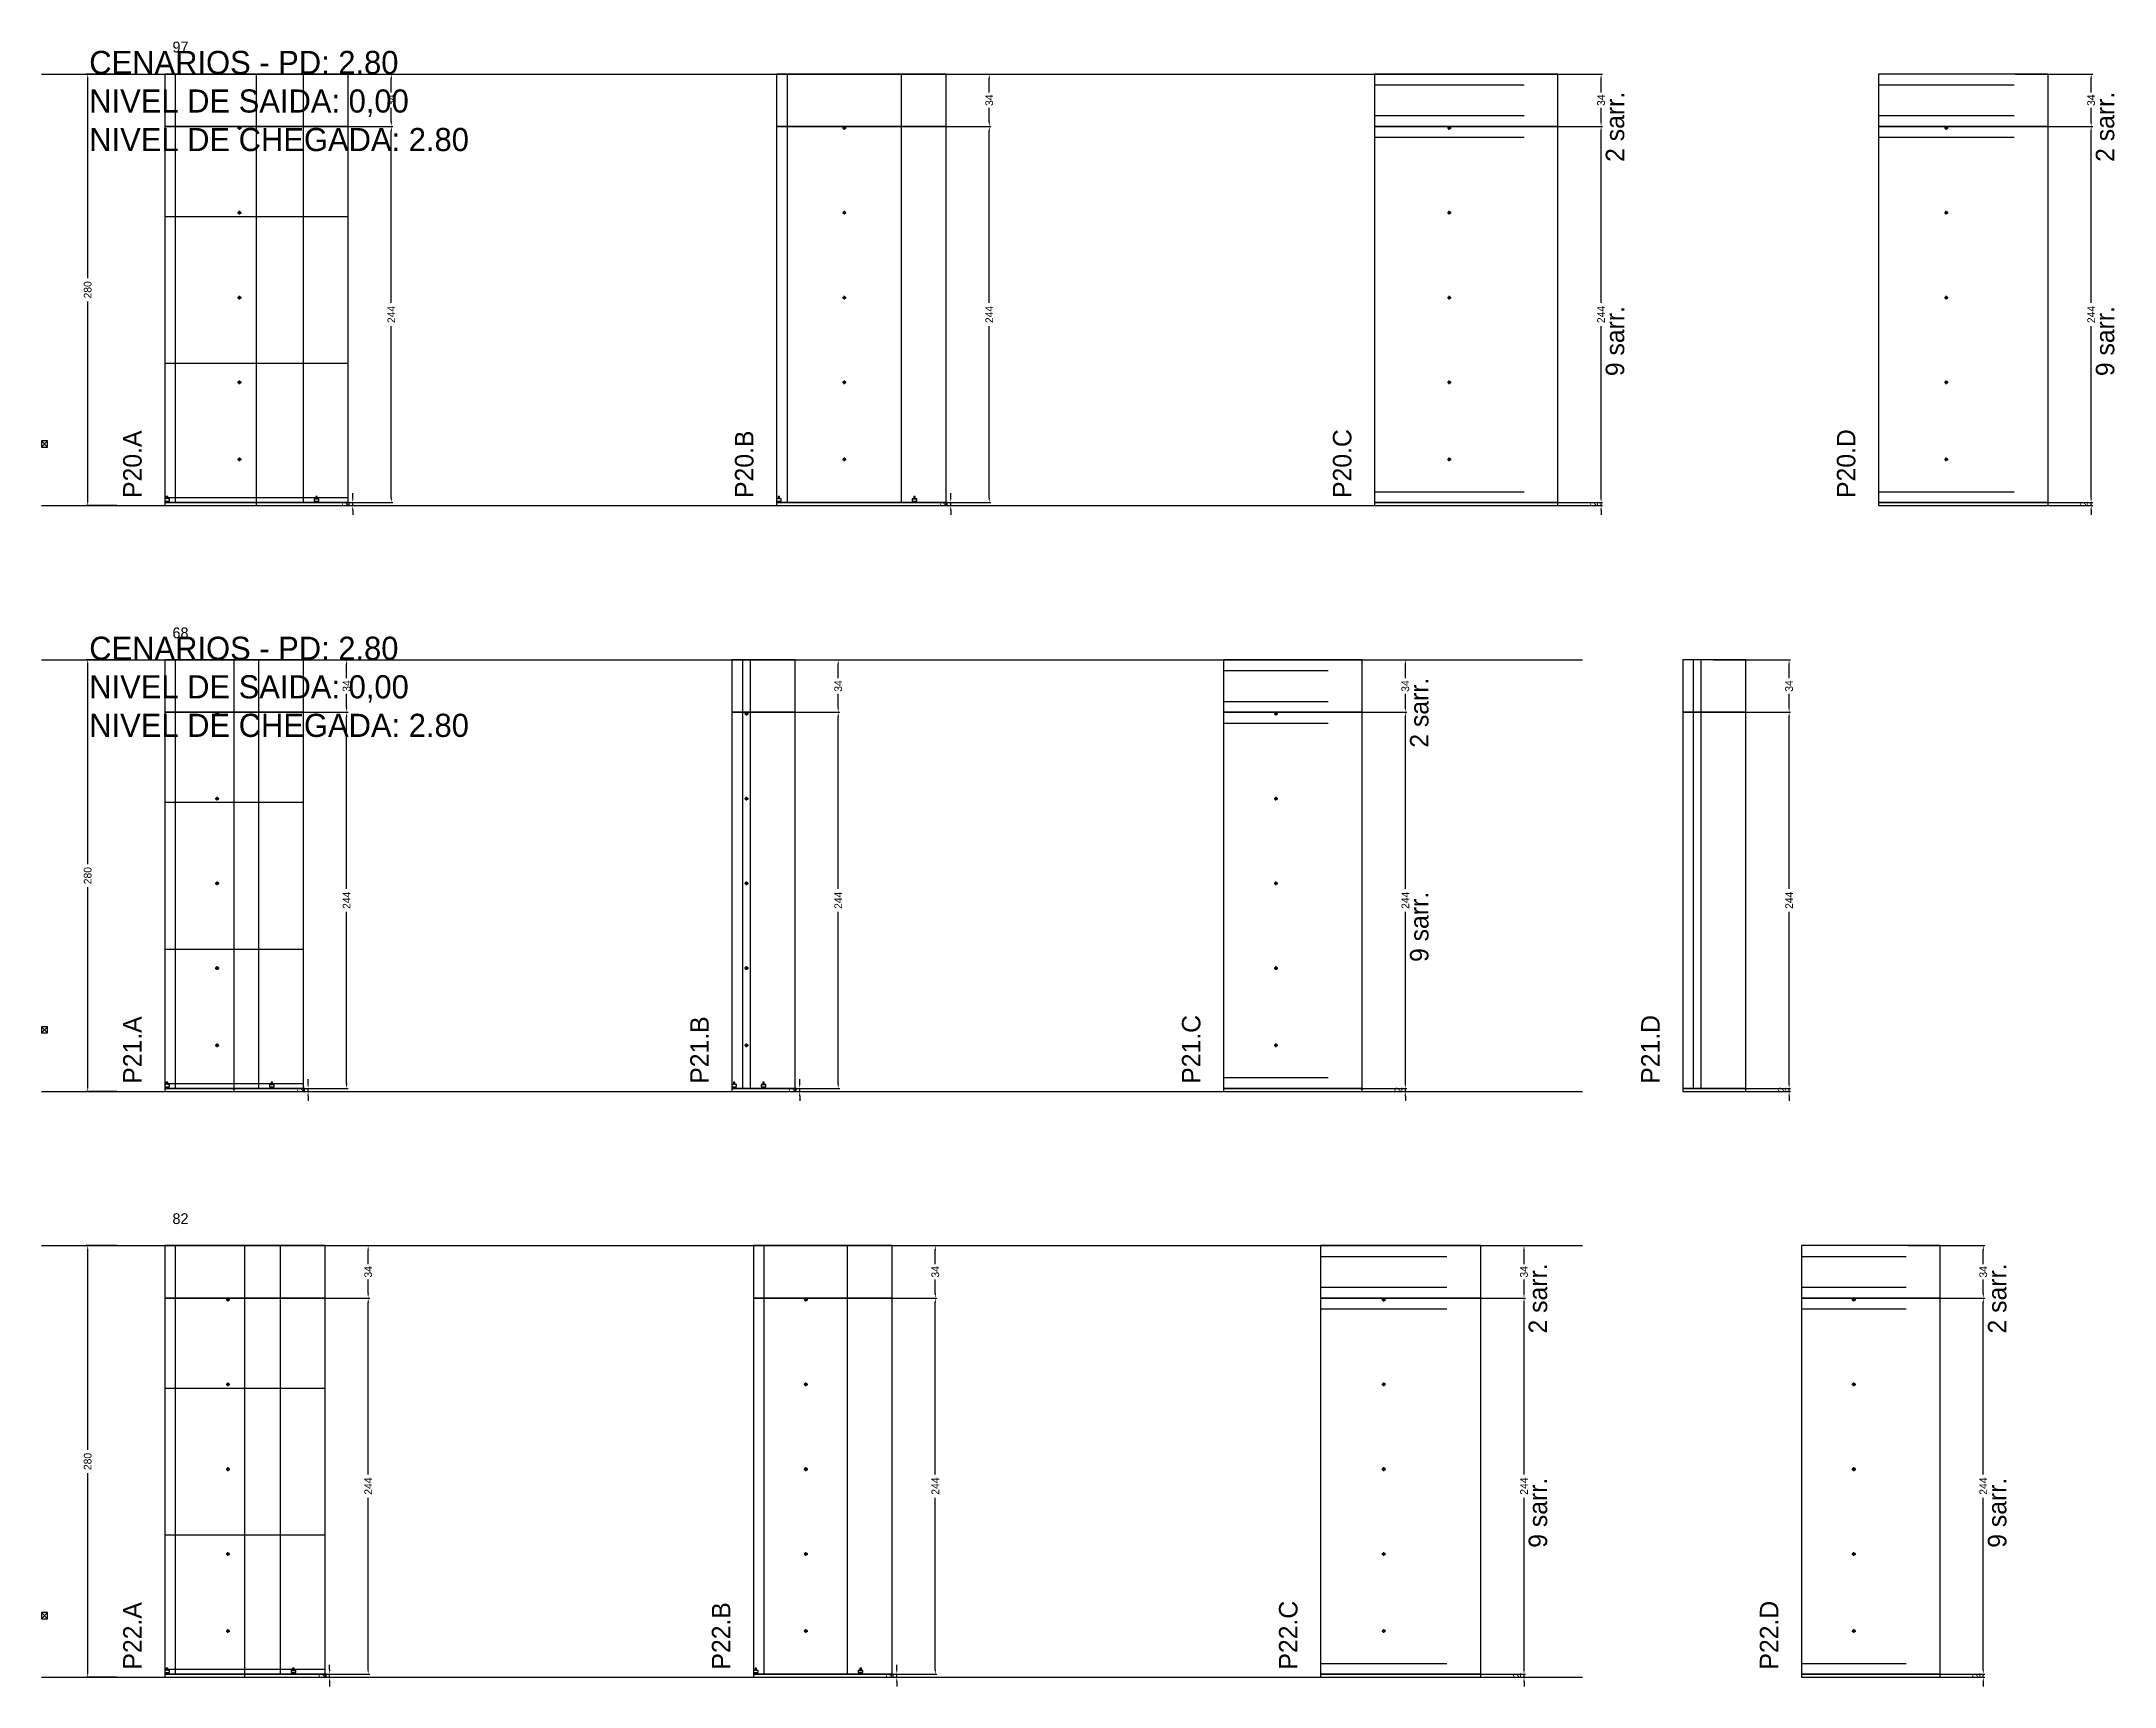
# Model space of a CAD drawing. Header units: centimetres. Extents: x -10500 to 4141, y -7986 to 295.
# Drawn here: x -7000 to -5655, y -7986 to -6919 of the extents above; entities that cross this region are included whole.
import ezdxf

# ---------------------------------------------------------------- set-up
doc = ezdxf.new("R2010")
doc.units = ezdxf.units.CM
doc.linetypes.add('DASHED', pattern=[2, -2])
for name, color, linetype in [('COTA', 241, 'Continuous'), ('COTAS FURACAO', 16, 'Continuous'), ('Madeira', 30, 'Continuous'), ('NOMENCLATURA', 7, 'Continuous'), ('Nível', 160, 'Continuous'), ('Painéis', 200, 'Continuous'), ('Perfil Metálico', 150, 'Continuous'), ('SARR_2.2x7', 40, 'Continuous'), ('SARRAFO DE PRESSAO', 200, 'Continuous'), ('texto', 7, 'Continuous')]:
    doc.layers.add(name, color=color, linetype=linetype)
doc.dimstyles.new('PAINEL-NOVA', dxfattribs={"dimtxt": 5, "dimasz": 3, "dimexe": 1, "dimexo": 1, "dimgap": 1, "dimtad": 1, "dimcen": 2.5, "dimazin": 3, "dimtfac": 1, "dimtmove": 0, "dimatfit": 3})

msp = doc.modelspace()

# ---------------------------------------------------------------- texts
at = {"layer": 'NOMENCLATURA'}
for s, p in [('CENARIOS - PD: 2.80', (-6969, -6940)), ('NIVEL DE SAIDA: 0,00', (-6969, -6965)), ('NIVEL DE CHEGADA: 2.80', (-6969, -6990)), ('CENARIOS - PD: 2.80', (-6969, -7320)), ('NIVEL DE SAIDA: 0,00', (-6969, -7345)), ('NIVEL DE CHEGADA: 2.80', (-6969, -7370))]:
    msp.add_text(s, height=15, dxfattribs=at).set_placement(p)
for s, p in [('2 sarr.', (-5973, -6997)), ('2 sarr.', (-5655, -6997)), ('9 sarr.', (-5973, -7136)), ('9 sarr.', (-5655, -7136)), ('P20.A', (-6935, -7215)), ('P20.B', (-6538, -7215)), ('P20.C', (-6150, -7215)), ('P20.D', (-5823, -7215)), ('2 sarr.', (-6100, -7377)), ('9 sarr.', (-6100, -7516)), ('P21.A', (-6935, -7595)), ('P21.B', (-6567, -7595)), ('P21.C', (-6248, -7595)), ('P21.D', (-5950, -7595)), ('2 sarr.', (-6023, -7757)), ('2 sarr.', (-5725, -7757)), ('9 sarr.', (-6023, -7896)), ('9 sarr.', (-5725, -7896)), ('P22.A', (-6935, -7975)), ('P22.B', (-6553, -7975)), ('P22.C', (-6185, -7975)), ('P22.D', (-5873, -7975))]:
    msp.add_text(s, height=12, rotation=90, dxfattribs=at).set_placement(p)
at = {"layer": 'texto'}
for s, p in [('97', (-6915, -6926)), ('68', (-6915, -7306)), ('82', (-6915, -7686))]:
    msp.add_text(s, height=7, dxfattribs=at).set_placement(p)

# ---------------------------------------------------------------- blocks, each defined once
blk = doc.blocks.new('_CLOSEDFILLED')
at = {"color": 0, "linetype": 'BYBLOCK'}
blk.add_solid([(-1, 0.16), (0, 0), (-1, -0.16)], dxfattribs=at)
blk = doc.blocks.new('*D521')
for p, q in [((-6951, -7700), (-6971, -7700)), ((-6970, -7832.5), (-6970, -7703)), ((-6970, -7977), (-6970, -7847.5)), ((-6951, -7980), (-6971, -7980))]:
    blk.add_line(p, q)
at = {"layer": 'Defpoints'}
for p in [(-6950, -7700), (-6970, -7980), (-6950, -7980)]:
    blk.add_point(p, dxfattribs=at)
at = {"layer": 'COTA', "xscale": 3, "yscale": 3}
for p, rotation in [((-6970, -7700), 90), ((-6970, -7980), 270)]:
    blk.add_blockref('_CLOSEDFILLED', p, dxfattribs=dict(at, rotation=rotation))
at = {"layer": 'COTA', "insert": (-6970, -7840), "char_height": 5, "attachment_point": 5, "rotation": 90}
blk.add_mtext('280', dxfattribs=at)
blk = doc.blocks.new('MULDURA')
at = {"layer": 'Paineis'}
for p, q in [((0, 0), (4, 4)), ((4, 0), (0, 4))]:
    blk.add_line(p, q, dxfattribs=at)
blk.add_lwpolyline([(0, 0), (4, 0), (4, 4), (0, 4)], close=True, dxfattribs=at)
blk = doc.blocks.new('*D523')
for p, q in [((-6837, -7734), (-6787, -7734)), ((-6788, -7848.5), (-6788, -7737)), ((-6788, -7975), (-6788, -7863.5)), ((-6837, -7978), (-6787, -7978))]:
    blk.add_line(p, q)
at = {"layer": 'Defpoints'}
for p in [(-6838, -7734), (-6838, -7978), (-6788, -7978)]:
    blk.add_point(p, dxfattribs=at)
at = {"layer": 'COTA', "xscale": 3, "yscale": 3}
for p, rotation in [((-6788, -7734), 90), ((-6788, -7978), 270)]:
    blk.add_blockref('_CLOSEDFILLED', p, dxfattribs=dict(at, rotation=rotation))
at = {"layer": 'COTA', "insert": (-6788, -7856), "char_height": 5, "attachment_point": 5, "rotation": 90}
blk.add_mtext('244', dxfattribs=at)
blk = doc.blocks.new('*D524')
for p, q in [((-6837, -7700), (-6787, -7700)), ((-6788, -7712), (-6788, -7703)), ((-6837, -7734), (-6787, -7734)), ((-6788, -7731), (-6788, -7722))]:
    blk.add_line(p, q)
at = {"layer": 'Defpoints'}
for p in [(-6838, -7700), (-6838, -7734), (-6788, -7734)]:
    blk.add_point(p, dxfattribs=at)
at = {"layer": 'COTA', "xscale": 3, "yscale": 3}
for p, rotation in [((-6788, -7700), 90), ((-6788, -7734), 270)]:
    blk.add_blockref('_CLOSEDFILLED', p, dxfattribs=dict(at, rotation=rotation))
at = {"layer": 'COTA', "insert": (-6788, -7717), "char_height": 5, "attachment_point": 5, "rotation": 90}
blk.add_mtext('34', dxfattribs=at)
blk = doc.blocks.new('SLIPTEE')
at = {"layer": 'Paineis'}
blk.add_lwpolyline([(0, 0), (3, 0), (3, 1.5), (2, 1.5), (2, 3), (1, 3), (1, 1.5), (0, 1.5)], close=True, dxfattribs=at)
blk = doc.blocks.new('SLIPTDD')
at = {"layer": 'Paineis'}
blk.add_line((0, 1.5), (3, 1.5), dxfattribs=at)
blk.add_lwpolyline([(0, 0), (3, 0), (3, 1.5), (2, 1.5), (2, 3), (1, 3), (1, 1.5), (0, 1.5)], close=True, dxfattribs=at)
blk = doc.blocks.new('furacao')
at = {"layer": 'COTAS FURACAO'}
for p, q in [((-1.2, 0), (1.2, 0)), ((0, -1.2), (0, 1.2))]:
    blk.add_line(p, q, dxfattribs=at)
blk.add_circle((0, 0), 0.8, dxfattribs=at)
blk = doc.blocks.new('*D526')
for p, q in [((-6469, -7734), (-6419, -7734)), ((-6420, -7848.5), (-6420, -7737)), ((-6420, -7975), (-6420, -7863.5)), ((-6469, -7978), (-6419, -7978))]:
    blk.add_line(p, q)
at = {"layer": 'Defpoints'}
for p in [(-6470, -7734), (-6470, -7978), (-6420, -7978)]:
    blk.add_point(p, dxfattribs=at)
at = {"layer": 'COTA', "xscale": 3, "yscale": 3}
for p, rotation in [((-6420, -7734), 90), ((-6420, -7978), 270)]:
    blk.add_blockref('_CLOSEDFILLED', p, dxfattribs=dict(at, rotation=rotation))
at = {"layer": 'COTA', "insert": (-6420, -7856), "char_height": 5, "attachment_point": 5, "rotation": 90}
blk.add_mtext('244', dxfattribs=at)
blk = doc.blocks.new('*D527')
for p, q in [((-6469, -7700), (-6419, -7700)), ((-6420, -7712), (-6420, -7703)), ((-6469, -7734), (-6419, -7734)), ((-6420, -7731), (-6420, -7722))]:
    blk.add_line(p, q)
at = {"layer": 'Defpoints'}
for p in [(-6470, -7700), (-6470, -7734), (-6420, -7734)]:
    blk.add_point(p, dxfattribs=at)
at = {"layer": 'COTA', "xscale": 3, "yscale": 3}
for p, rotation in [((-6420, -7700), 90), ((-6420, -7734), 270)]:
    blk.add_blockref('_CLOSEDFILLED', p, dxfattribs=dict(at, rotation=rotation))
at = {"layer": 'COTA', "insert": (-6420, -7717), "char_height": 5, "attachment_point": 5, "rotation": 90}
blk.add_mtext('34', dxfattribs=at)
blk = doc.blocks.new('*D529')
for p, q in [((-6087, -7734), (-6037, -7734)), ((-6038, -7848.5), (-6038, -7737)), ((-6038, -7975), (-6038, -7863.5)), ((-6087, -7978), (-6037, -7978))]:
    blk.add_line(p, q)
at = {"layer": 'Defpoints'}
for p in [(-6088, -7734), (-6088, -7978), (-6038, -7978)]:
    blk.add_point(p, dxfattribs=at)
at = {"layer": 'COTA', "xscale": 3, "yscale": 3}
for p, rotation in [((-6038, -7734), 90), ((-6038, -7978), 270)]:
    blk.add_blockref('_CLOSEDFILLED', p, dxfattribs=dict(at, rotation=rotation))
at = {"layer": 'COTA', "insert": (-6038, -7856), "char_height": 5, "attachment_point": 5, "rotation": 90}
blk.add_mtext('244', dxfattribs=at)
blk = doc.blocks.new('*D530')
for p, q in [((-6087, -7700), (-6037, -7700)), ((-6038, -7712), (-6038, -7703)), ((-6087, -7734), (-6037, -7734)), ((-6038, -7731), (-6038, -7722))]:
    blk.add_line(p, q)
at = {"layer": 'Defpoints'}
for p in [(-6088, -7700), (-6088, -7734), (-6038, -7734)]:
    blk.add_point(p, dxfattribs=at)
at = {"layer": 'COTA', "xscale": 3, "yscale": 3}
for p, rotation in [((-6038, -7700), 90), ((-6038, -7734), 270)]:
    blk.add_blockref('_CLOSEDFILLED', p, dxfattribs=dict(at, rotation=rotation))
at = {"layer": 'COTA', "insert": (-6038, -7717), "char_height": 5, "attachment_point": 5, "rotation": 90}
blk.add_mtext('34', dxfattribs=at)
blk = doc.blocks.new('*D532')
for p, q in [((-5789, -7734), (-5739, -7734)), ((-5740, -7848.5), (-5740, -7737)), ((-5740, -7975), (-5740, -7863.5)), ((-5789, -7978), (-5739, -7978))]:
    blk.add_line(p, q)
at = {"layer": 'Defpoints'}
for p in [(-5790, -7734), (-5790, -7978), (-5740, -7978)]:
    blk.add_point(p, dxfattribs=at)
at = {"layer": 'COTA', "xscale": 3, "yscale": 3}
for p, rotation in [((-5740, -7734), 90), ((-5740, -7978), 270)]:
    blk.add_blockref('_CLOSEDFILLED', p, dxfattribs=dict(at, rotation=rotation))
at = {"layer": 'COTA', "insert": (-5740, -7856), "char_height": 5, "attachment_point": 5, "rotation": 90}
blk.add_mtext('244', dxfattribs=at)
blk = doc.blocks.new('*D533')
for p, q in [((-5789, -7700), (-5739, -7700)), ((-5740, -7712), (-5740, -7703)), ((-5789, -7734), (-5739, -7734)), ((-5740, -7731), (-5740, -7722))]:
    blk.add_line(p, q)
at = {"layer": 'Defpoints'}
for p in [(-5790, -7700), (-5790, -7734), (-5740, -7734)]:
    blk.add_point(p, dxfattribs=at)
at = {"layer": 'COTA', "xscale": 3, "yscale": 3}
for p, rotation in [((-5740, -7700), 90), ((-5740, -7734), 270)]:
    blk.add_blockref('_CLOSEDFILLED', p, dxfattribs=dict(at, rotation=rotation))
at = {"layer": 'COTA', "insert": (-5740, -7717), "char_height": 5, "attachment_point": 5, "rotation": 90}
blk.add_mtext('34', dxfattribs=at)
blk = doc.blocks.new('*D495')
for p, q in [((-6951, -7320), (-6971, -7320)), ((-6970, -7452.5), (-6970, -7323)), ((-6970, -7597), (-6970, -7467.5)), ((-6951, -7600), (-6971, -7600))]:
    blk.add_line(p, q)
at = {"layer": 'Defpoints'}
for p in [(-6950, -7320), (-6970, -7600), (-6950, -7600)]:
    blk.add_point(p, dxfattribs=at)
at = {"layer": 'COTA', "xscale": 3, "yscale": 3}
for p, rotation in [((-6970, -7320), 90), ((-6970, -7600), 270)]:
    blk.add_blockref('_CLOSEDFILLED', p, dxfattribs=dict(at, rotation=rotation))
at = {"layer": 'COTA', "insert": (-6970, -7460), "char_height": 5, "attachment_point": 5, "rotation": 90}
blk.add_mtext('280', dxfattribs=at)
blk = doc.blocks.new('*D497')
for p, q in [((-6851, -7354), (-6801, -7354)), ((-6802, -7468.5), (-6802, -7357)), ((-6802, -7595), (-6802, -7483.5)), ((-6851, -7598), (-6801, -7598))]:
    blk.add_line(p, q)
at = {"layer": 'Defpoints'}
for p in [(-6852, -7354), (-6852, -7598), (-6802, -7598)]:
    blk.add_point(p, dxfattribs=at)
at = {"layer": 'COTA', "xscale": 3, "yscale": 3}
for p, rotation in [((-6802, -7354), 90), ((-6802, -7598), 270)]:
    blk.add_blockref('_CLOSEDFILLED', p, dxfattribs=dict(at, rotation=rotation))
at = {"layer": 'COTA', "insert": (-6802, -7476), "char_height": 5, "attachment_point": 5, "rotation": 90}
blk.add_mtext('244', dxfattribs=at)
blk = doc.blocks.new('*D498')
for p, q in [((-6851, -7320), (-6801, -7320)), ((-6802, -7332), (-6802, -7323)), ((-6802, -7351), (-6802, -7342)), ((-6851, -7354), (-6801, -7354))]:
    blk.add_line(p, q)
at = {"layer": 'Defpoints'}
for p in [(-6852, -7320), (-6852, -7354), (-6802, -7354)]:
    blk.add_point(p, dxfattribs=at)
at = {"layer": 'COTA', "xscale": 3, "yscale": 3}
for p, rotation in [((-6802, -7320), 90), ((-6802, -7354), 270)]:
    blk.add_blockref('_CLOSEDFILLED', p, dxfattribs=dict(at, rotation=rotation))
at = {"layer": 'COTA', "insert": (-6802, -7337), "char_height": 5, "attachment_point": 5, "rotation": 90}
blk.add_mtext('34', dxfattribs=at)
blk = doc.blocks.new('*D500')
for p, q in [((-6532, -7354), (-6482, -7354)), ((-6483, -7468.5), (-6483, -7357)), ((-6483, -7595), (-6483, -7483.5)), ((-6532, -7598), (-6482, -7598))]:
    blk.add_line(p, q)
at = {"layer": 'Defpoints'}
for p in [(-6533, -7354), (-6533, -7598), (-6483, -7598)]:
    blk.add_point(p, dxfattribs=at)
at = {"layer": 'COTA', "xscale": 3, "yscale": 3}
for p, rotation in [((-6483, -7354), 90), ((-6483, -7598), 270)]:
    blk.add_blockref('_CLOSEDFILLED', p, dxfattribs=dict(at, rotation=rotation))
at = {"layer": 'COTA', "insert": (-6483, -7476), "char_height": 5, "attachment_point": 5, "rotation": 90}
blk.add_mtext('244', dxfattribs=at)
blk = doc.blocks.new('*D501')
for p, q in [((-6532, -7320), (-6482, -7320)), ((-6483, -7332), (-6483, -7323)), ((-6483, -7351), (-6483, -7342)), ((-6532, -7354), (-6482, -7354))]:
    blk.add_line(p, q)
at = {"layer": 'Defpoints'}
for p in [(-6533, -7320), (-6533, -7354), (-6483, -7354)]:
    blk.add_point(p, dxfattribs=at)
at = {"layer": 'COTA', "xscale": 3, "yscale": 3}
for p, rotation in [((-6483, -7320), 90), ((-6483, -7354), 270)]:
    blk.add_blockref('_CLOSEDFILLED', p, dxfattribs=dict(at, rotation=rotation))
at = {"layer": 'COTA', "insert": (-6483, -7337), "char_height": 5, "attachment_point": 5, "rotation": 90}
blk.add_mtext('34', dxfattribs=at)
blk = doc.blocks.new('*D503')
for p, q in [((-6164, -7354), (-6114, -7354)), ((-6115, -7468.5), (-6115, -7357)), ((-6115, -7595), (-6115, -7483.5)), ((-6164, -7598), (-6114, -7598))]:
    blk.add_line(p, q)
at = {"layer": 'Defpoints'}
for p in [(-6165, -7354), (-6165, -7598), (-6115, -7598)]:
    blk.add_point(p, dxfattribs=at)
at = {"layer": 'COTA', "xscale": 3, "yscale": 3}
for p, rotation in [((-6115, -7354), 90), ((-6115, -7598), 270)]:
    blk.add_blockref('_CLOSEDFILLED', p, dxfattribs=dict(at, rotation=rotation))
at = {"layer": 'COTA', "insert": (-6115, -7476), "char_height": 5, "attachment_point": 5, "rotation": 90}
blk.add_mtext('244', dxfattribs=at)
blk = doc.blocks.new('*D504')
for p, q in [((-6164, -7320), (-6114, -7320)), ((-6115, -7332), (-6115, -7323)), ((-6115, -7351), (-6115, -7342)), ((-6164, -7354), (-6114, -7354))]:
    blk.add_line(p, q)
at = {"layer": 'Defpoints'}
for p in [(-6165, -7320), (-6165, -7354), (-6115, -7354)]:
    blk.add_point(p, dxfattribs=at)
at = {"layer": 'COTA', "xscale": 3, "yscale": 3}
for p, rotation in [((-6115, -7320), 90), ((-6115, -7354), 270)]:
    blk.add_blockref('_CLOSEDFILLED', p, dxfattribs=dict(at, rotation=rotation))
at = {"layer": 'COTA', "insert": (-6115, -7337), "char_height": 5, "attachment_point": 5, "rotation": 90}
blk.add_mtext('34', dxfattribs=at)
blk = doc.blocks.new('*D506')
for p, q in [((-5915, -7354), (-5865, -7354)), ((-5866, -7468.5), (-5866, -7357)), ((-5866, -7595), (-5866, -7483.5)), ((-5915, -7598), (-5865, -7598))]:
    blk.add_line(p, q)
at = {"layer": 'Defpoints'}
for p in [(-5916, -7354), (-5916, -7598), (-5866, -7598)]:
    blk.add_point(p, dxfattribs=at)
at = {"layer": 'COTA', "xscale": 3, "yscale": 3}
for p, rotation in [((-5866, -7354), 90), ((-5866, -7598), 270)]:
    blk.add_blockref('_CLOSEDFILLED', p, dxfattribs=dict(at, rotation=rotation))
at = {"layer": 'COTA', "insert": (-5866, -7476), "char_height": 5, "attachment_point": 5, "rotation": 90}
blk.add_mtext('244', dxfattribs=at)
blk = doc.blocks.new('*D507')
for p, q in [((-5915, -7320), (-5865, -7320)), ((-5866, -7332), (-5866, -7323)), ((-5866, -7351), (-5866, -7342)), ((-5915, -7354), (-5865, -7354))]:
    blk.add_line(p, q)
at = {"layer": 'Defpoints'}
for p in [(-5916, -7320), (-5916, -7354), (-5866, -7354)]:
    blk.add_point(p, dxfattribs=at)
at = {"layer": 'COTA', "xscale": 3, "yscale": 3}
for p, rotation in [((-5866, -7320), 90), ((-5866, -7354), 270)]:
    blk.add_blockref('_CLOSEDFILLED', p, dxfattribs=dict(at, rotation=rotation))
at = {"layer": 'COTA', "insert": (-5866, -7337), "char_height": 5, "attachment_point": 5, "rotation": 90}
blk.add_mtext('34', dxfattribs=at)
blk = doc.blocks.new('*D469')
for p, q in [((-6951, -6940), (-6971, -6940)), ((-6970, -7072.5), (-6970, -6943)), ((-6970, -7217), (-6970, -7087.5)), ((-6951, -7220), (-6971, -7220))]:
    blk.add_line(p, q)
at = {"layer": 'Defpoints'}
for p in [(-6950, -6940), (-6970, -7220), (-6950, -7220)]:
    blk.add_point(p, dxfattribs=at)
at = {"layer": 'COTA', "xscale": 3, "yscale": 3}
for p, rotation in [((-6970, -6940), 90), ((-6970, -7220), 270)]:
    blk.add_blockref('_CLOSEDFILLED', p, dxfattribs=dict(at, rotation=rotation))
at = {"layer": 'COTA', "insert": (-6970, -7080), "char_height": 5, "attachment_point": 5, "rotation": 90}
blk.add_mtext('280', dxfattribs=at)
blk = doc.blocks.new('*D471')
for p, q in [((-6822, -6974), (-6772, -6974)), ((-6773, -7088.5), (-6773, -6977)), ((-6773, -7215), (-6773, -7103.5)), ((-6822, -7218), (-6772, -7218))]:
    blk.add_line(p, q)
at = {"layer": 'Defpoints'}
for p in [(-6823, -6974), (-6823, -7218), (-6773, -7218)]:
    blk.add_point(p, dxfattribs=at)
at = {"layer": 'COTA', "xscale": 3, "yscale": 3}
for p, rotation in [((-6773, -6974), 90), ((-6773, -7218), 270)]:
    blk.add_blockref('_CLOSEDFILLED', p, dxfattribs=dict(at, rotation=rotation))
at = {"layer": 'COTA', "insert": (-6773, -7096), "char_height": 5, "attachment_point": 5, "rotation": 90}
blk.add_mtext('244', dxfattribs=at)
blk = doc.blocks.new('*D472')
for p, q in [((-6822, -6940), (-6772, -6940)), ((-6773, -6952), (-6773, -6943)), ((-6773, -6971), (-6773, -6962)), ((-6822, -6974), (-6772, -6974))]:
    blk.add_line(p, q)
at = {"layer": 'Defpoints'}
for p in [(-6823, -6940), (-6823, -6974), (-6773, -6974)]:
    blk.add_point(p, dxfattribs=at)
at = {"layer": 'COTA', "xscale": 3, "yscale": 3}
for p, rotation in [((-6773, -6940), 90), ((-6773, -6974), 270)]:
    blk.add_blockref('_CLOSEDFILLED', p, dxfattribs=dict(at, rotation=rotation))
at = {"layer": 'COTA', "insert": (-6773, -6957), "char_height": 5, "attachment_point": 5, "rotation": 90}
blk.add_mtext('34', dxfattribs=at)
blk = doc.blocks.new('*D474')
for p, q in [((-6434, -6974), (-6384, -6974)), ((-6385, -7088.5), (-6385, -6977)), ((-6385, -7215), (-6385, -7103.5)), ((-6434, -7218), (-6384, -7218))]:
    blk.add_line(p, q)
at = {"layer": 'Defpoints'}
for p in [(-6435, -6974), (-6435, -7218), (-6385, -7218)]:
    blk.add_point(p, dxfattribs=at)
at = {"layer": 'COTA', "xscale": 3, "yscale": 3}
for p, rotation in [((-6385, -6974), 90), ((-6385, -7218), 270)]:
    blk.add_blockref('_CLOSEDFILLED', p, dxfattribs=dict(at, rotation=rotation))
at = {"layer": 'COTA', "insert": (-6385, -7096), "char_height": 5, "attachment_point": 5, "rotation": 90}
blk.add_mtext('244', dxfattribs=at)
blk = doc.blocks.new('*D475')
for p, q in [((-6434, -6940), (-6384, -6940)), ((-6385, -6952), (-6385, -6943)), ((-6385, -6971), (-6385, -6962)), ((-6434, -6974), (-6384, -6974))]:
    blk.add_line(p, q)
at = {"layer": 'Defpoints'}
for p in [(-6435, -6940), (-6435, -6974), (-6385, -6974)]:
    blk.add_point(p, dxfattribs=at)
at = {"layer": 'COTA', "xscale": 3, "yscale": 3}
for p, rotation in [((-6385, -6940), 90), ((-6385, -6974), 270)]:
    blk.add_blockref('_CLOSEDFILLED', p, dxfattribs=dict(at, rotation=rotation))
at = {"layer": 'COTA', "insert": (-6385, -6957), "char_height": 5, "attachment_point": 5, "rotation": 90}
blk.add_mtext('34', dxfattribs=at)
blk = doc.blocks.new('*D477')
for p, q in [((-6037, -6974), (-5987, -6974)), ((-5988, -7088.5), (-5988, -6977)), ((-5988, -7215), (-5988, -7103.5)), ((-6037, -7218), (-5987, -7218))]:
    blk.add_line(p, q)
at = {"layer": 'Defpoints'}
for p in [(-6038, -6974), (-6038, -7218), (-5988, -7218)]:
    blk.add_point(p, dxfattribs=at)
at = {"layer": 'COTA', "xscale": 3, "yscale": 3}
for p, rotation in [((-5988, -6974), 90), ((-5988, -7218), 270)]:
    blk.add_blockref('_CLOSEDFILLED', p, dxfattribs=dict(at, rotation=rotation))
at = {"layer": 'COTA', "insert": (-5988, -7096), "char_height": 5, "attachment_point": 5, "rotation": 90}
blk.add_mtext('244', dxfattribs=at)
blk = doc.blocks.new('*D478')
for p, q in [((-6037, -6940), (-5987, -6940)), ((-5988, -6952), (-5988, -6943)), ((-5988, -6971), (-5988, -6962)), ((-6037, -6974), (-5987, -6974))]:
    blk.add_line(p, q)
at = {"layer": 'Defpoints'}
for p in [(-6038, -6940), (-6038, -6974), (-5988, -6974)]:
    blk.add_point(p, dxfattribs=at)
at = {"layer": 'COTA', "xscale": 3, "yscale": 3}
for p, rotation in [((-5988, -6940), 90), ((-5988, -6974), 270)]:
    blk.add_blockref('_CLOSEDFILLED', p, dxfattribs=dict(at, rotation=rotation))
at = {"layer": 'COTA', "insert": (-5988, -6957), "char_height": 5, "attachment_point": 5, "rotation": 90}
blk.add_mtext('34', dxfattribs=at)
blk = doc.blocks.new('*D480')
for p, q in [((-5719, -6974), (-5669, -6974)), ((-5670, -7088.5), (-5670, -6977)), ((-5670, -7215), (-5670, -7103.5)), ((-5719, -7218), (-5669, -7218))]:
    blk.add_line(p, q)
at = {"layer": 'Defpoints'}
for p in [(-5720, -6974), (-5720, -7218), (-5670, -7218)]:
    blk.add_point(p, dxfattribs=at)
at = {"layer": 'COTA', "xscale": 3, "yscale": 3}
for p, rotation in [((-5670, -6974), 90), ((-5670, -7218), 270)]:
    blk.add_blockref('_CLOSEDFILLED', p, dxfattribs=dict(at, rotation=rotation))
at = {"layer": 'COTA', "insert": (-5670, -7096), "char_height": 5, "attachment_point": 5, "rotation": 90}
blk.add_mtext('244', dxfattribs=at)
blk = doc.blocks.new('*D481')
for p, q in [((-5719, -6940), (-5669, -6940)), ((-5670, -6952), (-5670, -6943)), ((-5670, -6971), (-5670, -6962)), ((-5719, -6974), (-5669, -6974))]:
    blk.add_line(p, q)
at = {"layer": 'Defpoints'}
for p in [(-5720, -6940), (-5720, -6974), (-5670, -6974)]:
    blk.add_point(p, dxfattribs=at)
at = {"layer": 'COTA', "xscale": 3, "yscale": 3}
for p, rotation in [((-5670, -6940), 90), ((-5670, -6974), 270)]:
    blk.add_blockref('_CLOSEDFILLED', p, dxfattribs=dict(at, rotation=rotation))
at = {"layer": 'COTA', "insert": (-5670, -6957), "char_height": 5, "attachment_point": 5, "rotation": 90}
blk.add_mtext('34', dxfattribs=at)

# ---------------------------------------------------------------- dimensions: what is measured, and where the dimension line sits
at = {"layer": 'COTA'}
for base, p1, p2, picture, middle in [((-6970, -7220), (-6950, -7220), (-6950, -6940), '*D469', (-6970, -7080)), ((-6773, -6974), (-6823, -6974), (-6823, -6940), '*D472', (-6773, -6957)), ((-6385, -6974), (-6435, -6974), (-6435, -6940), '*D475', (-6385, -6957)), ((-5988, -6974), (-6038, -6974), (-6038, -6940), '*D478', (-5988, -6957)), ((-5670, -6974), (-5720, -6974), (-5720, -6940), '*D481', (-5670, -6957)), ((-6773, -7218), (-6823, -7218), (-6823, -6974), '*D471', (-6773, -7096)), ((-6385, -7218), (-6435, -7218), (-6435, -6974), '*D474', (-6385, -7096)), ((-5988, -7218), (-6038, -7218), (-6038, -6974), '*D477', (-5988, -7096)), ((-5670, -7218), (-5720, -7218), (-5720, -6974), '*D480', (-5670, -7096)), ((-6970, -7600), (-6950, -7600), (-6950, -7320), '*D495', (-6970, -7460)), ((-6802, -7354), (-6852, -7354), (-6852, -7320), '*D498', (-6802, -7337)), ((-6483, -7354), (-6533, -7354), (-6533, -7320), '*D501', (-6483, -7337)), ((-6115, -7354), (-6165, -7354), (-6165, -7320), '*D504', (-6115, -7337)), ((-5866, -7354), (-5916, -7354), (-5916, -7320), '*D507', (-5866, -7337)), ((-6802, -7598), (-6852, -7598), (-6852, -7354), '*D497', (-6802, -7476)), ((-6483, -7598), (-6533, -7598), (-6533, -7354), '*D500', (-6483, -7476)), ((-6115, -7598), (-6165, -7598), (-6165, -7354), '*D503', (-6115, -7476)), ((-5866, -7598), (-5916, -7598), (-5916, -7354), '*D506', (-5866, -7476)), ((-6970, -7980), (-6950, -7980), (-6950, -7700), '*D521', (-6970, -7840)), ((-6788, -7734), (-6838, -7734), (-6838, -7700), '*D524', (-6788, -7717)), ((-6420, -7734), (-6470, -7734), (-6470, -7700), '*D527', (-6420, -7717)), ((-6038, -7734), (-6088, -7734), (-6088, -7700), '*D530', (-6038, -7717)), ((-5740, -7734), (-5790, -7734), (-5790, -7700), '*D533', (-5740, -7717)), ((-6788, -7978), (-6838, -7978), (-6838, -7734), '*D523', (-6788, -7856)), ((-6420, -7978), (-6470, -7978), (-6470, -7734), '*D526', (-6420, -7856)), ((-6038, -7978), (-6088, -7978), (-6088, -7734), '*D529', (-6038, -7856)), ((-5740, -7978), (-5790, -7978), (-5790, -7734), '*D532', (-5740, -7856))]:
    dim = msp.add_linear_dim(base=base, p1=p1, p2=p2, angle=90, dimstyle='PAINEL-NOVA', dxfattribs=at)
    dim.commit()
    dim.dimension.update_dxf_attribs({"geometry": picture, "text_midpoint": middle})
for base, p1, p2 in [((-6798, -7220), (-6823, -7220), (-6823, -7218)), ((-6410, -7220), (-6435, -7220), (-6435, -7218)), ((-5988, -7220), (-6038, -7220), (-6038, -7218)), ((-5670, -7220), (-5720, -7220), (-5720, -7218)), ((-6827, -7600), (-6852, -7600), (-6852, -7598)), ((-6508, -7600), (-6533, -7600), (-6533, -7598)), ((-6115, -7600), (-6165, -7600), (-6165, -7598)), ((-5866, -7600), (-5916, -7600), (-5916, -7598)), ((-6813, -7980), (-6838, -7980), (-6838, -7978)), ((-6445, -7980), (-6470, -7980), (-6470, -7978)), ((-6038, -7980), (-6088, -7980), (-6088, -7978)), ((-5740, -7980), (-5790, -7980), (-5790, -7978))]:
    msp.add_linear_dim(base=base, p1=p1, p2=p2, angle=90, dimstyle='PAINEL-NOVA', dxfattribs=at).render()

# ---------------------------------------------------------------- linework, layer by layer
at = {"layer": 'Madeira'}
for points in [[(-6920, -7032.4), (-6801, -7032.4)], [(-6920, -7127.6), (-6801, -7127.6)], [(-6920, -7412.4), (-6830, -7412.4)], [(-6920, -7507.6), (-6830, -7507.6)], [(-6920, -7792.4), (-6816, -7792.4)], [(-6920, -7887.6), (-6816, -7887.6)]]:
    msp.add_lwpolyline(points, dxfattribs=at)
at = {"layer": 'Nível', "linetype": 'DASHED'}
for points in [[(-7000, -6940), (-6000, -6940)], [(-7000, -7220), (-6000, -7220)], [(-7000, -7320), (-6000, -7320)], [(-7000, -7600), (-6000, -7600)], [(-7000, -7700), (-6000, -7700)], [(-7000, -7980), (-6000, -7980)]]:
    msp.add_lwpolyline(points, dxfattribs=at)
at = {"layer": 'Painéis'}
for points in [[(-6920, -6974), (-6801, -6974), (-6801, -6940), (-6920, -6940)], [(-6920, -7220), (-6801, -7220), (-6801, -6940), (-6920, -6940)], [(-6523, -6974), (-6413, -6974), (-6413, -6940), (-6523, -6940)], [(-6135, -6974), (-6016, -6974), (-6016, -6940), (-6135, -6940)], [(-5808, -6974), (-5698, -6974), (-5698, -6940), (-5808, -6940)], [(-6920, -7218), (-6801, -7218), (-6801, -6974), (-6920, -6974)], [(-6523, -7218), (-6413, -7218), (-6413, -6974), (-6523, -6974)], [(-6135, -7218), (-6016, -7218), (-6016, -6974), (-6135, -6974)], [(-5808, -7218), (-5698, -7218), (-5698, -6974), (-5808, -6974)], [(-6920, -7220), (-6801, -7220), (-6801, -7218), (-6920, -7218)], [(-6523, -7220), (-6413, -7220), (-6413, -7218), (-6523, -7218)], [(-6135, -7220), (-6016, -7220), (-6016, -7218), (-6135, -7218)], [(-5808, -7220), (-5698, -7220), (-5698, -7218), (-5808, -7218)], [(-6920, -7354), (-6830, -7354), (-6830, -7320), (-6920, -7320)], [(-6920, -7600), (-6830, -7600), (-6830, -7320), (-6920, -7320)], [(-6552, -7354), (-6511, -7354), (-6511, -7320), (-6552, -7320)], [(-6233, -7354), (-6143, -7354), (-6143, -7320), (-6233, -7320)], [(-5935, -7354), (-5894, -7354), (-5894, -7320), (-5935, -7320)], [(-6920, -7598), (-6830, -7598), (-6830, -7354), (-6920, -7354)], [(-6552, -7598), (-6511, -7598), (-6511, -7354), (-6552, -7354)], [(-6233, -7598), (-6143, -7598), (-6143, -7354), (-6233, -7354)], [(-5935, -7598), (-5894, -7598), (-5894, -7354), (-5935, -7354)], [(-6920, -7600), (-6830, -7600), (-6830, -7598), (-6920, -7598)], [(-6552, -7600), (-6511, -7600), (-6511, -7598), (-6552, -7598)], [(-6233, -7600), (-6143, -7600), (-6143, -7598), (-6233, -7598)], [(-5935, -7600), (-5894, -7600), (-5894, -7598), (-5935, -7598)], [(-6920, -7734), (-6816, -7734), (-6816, -7700), (-6920, -7700)], [(-6920, -7980), (-6816, -7980), (-6816, -7700), (-6920, -7700)], [(-6538, -7734), (-6448, -7734), (-6448, -7700), (-6538, -7700)], [(-6170, -7734), (-6066, -7734), (-6066, -7700), (-6170, -7700)], [(-5858, -7734), (-5768, -7734), (-5768, -7700), (-5858, -7700)], [(-6920, -7978), (-6816, -7978), (-6816, -7734), (-6920, -7734)], [(-6538, -7978), (-6448, -7978), (-6448, -7734), (-6538, -7734)], [(-6170, -7978), (-6066, -7978), (-6066, -7734), (-6170, -7734)], [(-5858, -7978), (-5768, -7978), (-5768, -7734), (-5858, -7734)], [(-6920, -7980), (-6816, -7980), (-6816, -7978), (-6920, -7978)], [(-6538, -7980), (-6448, -7980), (-6448, -7978), (-6538, -7978)], [(-6170, -7980), (-6066, -7980), (-6066, -7978), (-6170, -7978)], [(-5858, -7980), (-5768, -7980), (-5768, -7978), (-5858, -7978)]]:
    msp.add_lwpolyline(points, close=True, dxfattribs=at)
at = {"layer": 'Perfil Metálico'}
for p, q in [((-6860.5, -7220), (-6860.5, -6940)), ((-6875, -7600), (-6875, -7320)), ((-6868, -7980), (-6868, -7700))]:
    msp.add_line(p, q, dxfattribs=at)
at = {"layer": 'SARR_2.2x7'}
for points in [[(-6913, -6974), (-6913, -6940)], [(-6830, -6974), (-6830, -6940)], [(-6516, -6974), (-6516, -6940)], [(-6442, -6974), (-6442, -6940)], [(-6135, -6947), (-6038, -6947)], [(-5808, -6947), (-5720, -6947)], [(-6135, -6967), (-6038, -6967)], [(-5808, -6967), (-5720, -6967)], [(-6135, -6981), (-6038, -6981)], [(-5808, -6981), (-5720, -6981)], [(-6135, -7211), (-6038, -7211)], [(-5808, -7211), (-5720, -7211)], [(-6913, -7354), (-6913, -7320)], [(-6859, -7354), (-6859, -7320)], [(-6545, -7354), (-6545, -7320)], [(-6540, -7354), (-6540, -7320)], [(-6233, -7327), (-6165, -7327)], [(-5928, -7354), (-5928, -7320)], [(-5923, -7354), (-5923, -7320)], [(-6233, -7347), (-6165, -7347)], [(-6233, -7361), (-6165, -7361)], [(-6233, -7591), (-6165, -7591)], [(-6913, -7734), (-6913, -7700)], [(-6845, -7734), (-6845, -7700)], [(-6531, -7734), (-6531, -7700)], [(-6477, -7734), (-6477, -7700)], [(-6170, -7707), (-6088, -7707)], [(-5858, -7707), (-5790, -7707)], [(-6170, -7727), (-6088, -7727)], [(-5858, -7727), (-5790, -7727)], [(-6170, -7741), (-6088, -7741)], [(-5858, -7741), (-5790, -7741)], [(-6170, -7971), (-6088, -7971)], [(-5858, -7971), (-5790, -7971)]]:
    msp.add_lwpolyline(points, dxfattribs=at)
at = {"layer": 'SARR_2.2x7', "linetype": 'DASHED'}
for points in [[(-6913, -7218), (-6913, -6974)], [(-6830, -7218), (-6830, -6974)], [(-6516, -7218), (-6516, -6974)], [(-6442, -7218), (-6442, -6974)], [(-6913, -7598), (-6913, -7354)], [(-6859, -7598), (-6859, -7354)], [(-6545, -7598), (-6545, -7354)], [(-6540, -7598), (-6540, -7354)], [(-5928, -7598), (-5928, -7354)], [(-5923, -7598), (-5923, -7354)], [(-6913, -7978), (-6913, -7734)], [(-6845, -7978), (-6845, -7734)], [(-6531, -7978), (-6531, -7734)], [(-6477, -7978), (-6477, -7734)]]:
    msp.add_lwpolyline(points, dxfattribs=at)
at = {"layer": 'SARRAFO DE PRESSAO'}
for points in [[(-6920, -7220), (-6801, -7220), (-6801, -7215), (-6920, -7215)], [(-6920, -7600), (-6830, -7600), (-6830, -7595), (-6920, -7595)], [(-6920, -7980), (-6816, -7980), (-6816, -7975), (-6920, -7975)]]:
    msp.add_lwpolyline(points, close=True, dxfattribs=at)

# ---------------------------------------------------------------- block references
at = {"layer": 'COTA'}
for name, p in [('furacao', (-6871.5, -6975)), ('furacao', (-6479, -6975)), ('furacao', (-6086.5, -6975)), ('furacao', (-5764, -6975)), ('furacao', (-6871.5, -7030)), ('furacao', (-6479, -7030)), ('furacao', (-6086.5, -7030)), ('furacao', (-5764, -7030)), ('furacao', (-6871.5, -7085)), ('furacao', (-6479, -7085)), ('furacao', (-6086.5, -7085)), ('furacao', (-5764, -7085)), ('furacao', (-6871.5, -7140)), ('furacao', (-6479, -7140)), ('furacao', (-6086.5, -7140)), ('furacao', (-5764, -7140)), ('MULDURA', (-7000, -7182)), ('furacao', (-6871.5, -7190)), ('furacao', (-6479, -7190)), ('furacao', (-6086.5, -7190)), ('furacao', (-5764, -7190)), ('SLIPTEE', (-6920, -7217)), ('SLIPTDD', (-6823, -7217)), ('SLIPTEE', (-6523, -7217)), ('SLIPTDD', (-6435, -7217)), ('furacao', (-6886, -7355)), ('furacao', (-6542.5, -7355)), ('furacao', (-6199, -7355)), ('furacao', (-6886, -7410)), ('furacao', (-6542.5, -7410)), ('furacao', (-6199, -7410)), ('furacao', (-6886, -7465)), ('furacao', (-6542.5, -7465)), ('furacao', (-6199, -7465)), ('furacao', (-6886, -7520)), ('furacao', (-6542.5, -7520)), ('furacao', (-6199, -7520)), ('MULDURA', (-7000, -7562)), ('furacao', (-6886, -7570)), ('furacao', (-6542.5, -7570)), ('furacao', (-6199, -7570)), ('SLIPTEE', (-6920, -7597)), ('SLIPTDD', (-6852, -7597)), ('SLIPTEE', (-6552, -7597)), ('SLIPTDD', (-6533, -7597)), ('furacao', (-6879, -7735)), ('furacao', (-6504, -7735)), ('furacao', (-6129, -7735)), ('furacao', (-5824, -7735)), ('furacao', (-6879, -7790)), ('furacao', (-6504, -7790)), ('furacao', (-6129, -7790)), ('furacao', (-5824, -7790)), ('furacao', (-6879, -7845)), ('furacao', (-6504, -7845)), ('furacao', (-6129, -7845)), ('furacao', (-5824, -7845)), ('furacao', (-6879, -7900)), ('furacao', (-6504, -7900)), ('furacao', (-6129, -7900)), ('furacao', (-5824, -7900)), ('MULDURA', (-7000, -7942)), ('furacao', (-6879, -7950)), ('furacao', (-6504, -7950)), ('furacao', (-6129, -7950)), ('furacao', (-5824, -7950)), ('SLIPTEE', (-6920, -7977)), ('SLIPTDD', (-6838, -7977)), ('SLIPTEE', (-6538, -7977)), ('SLIPTDD', (-6470, -7977))]:
    msp.add_blockref(name, p, dxfattribs=at)

msp.set_redraw_order([(e.dxf.handle, doc.entitydb.next_handle()) for e in msp.query("TEXT MTEXT ATTDEF DIMENSION ARC_DIMENSION")])  # texts and dimensions are drawn at this point

doc.saveas('drawing.dxf')
